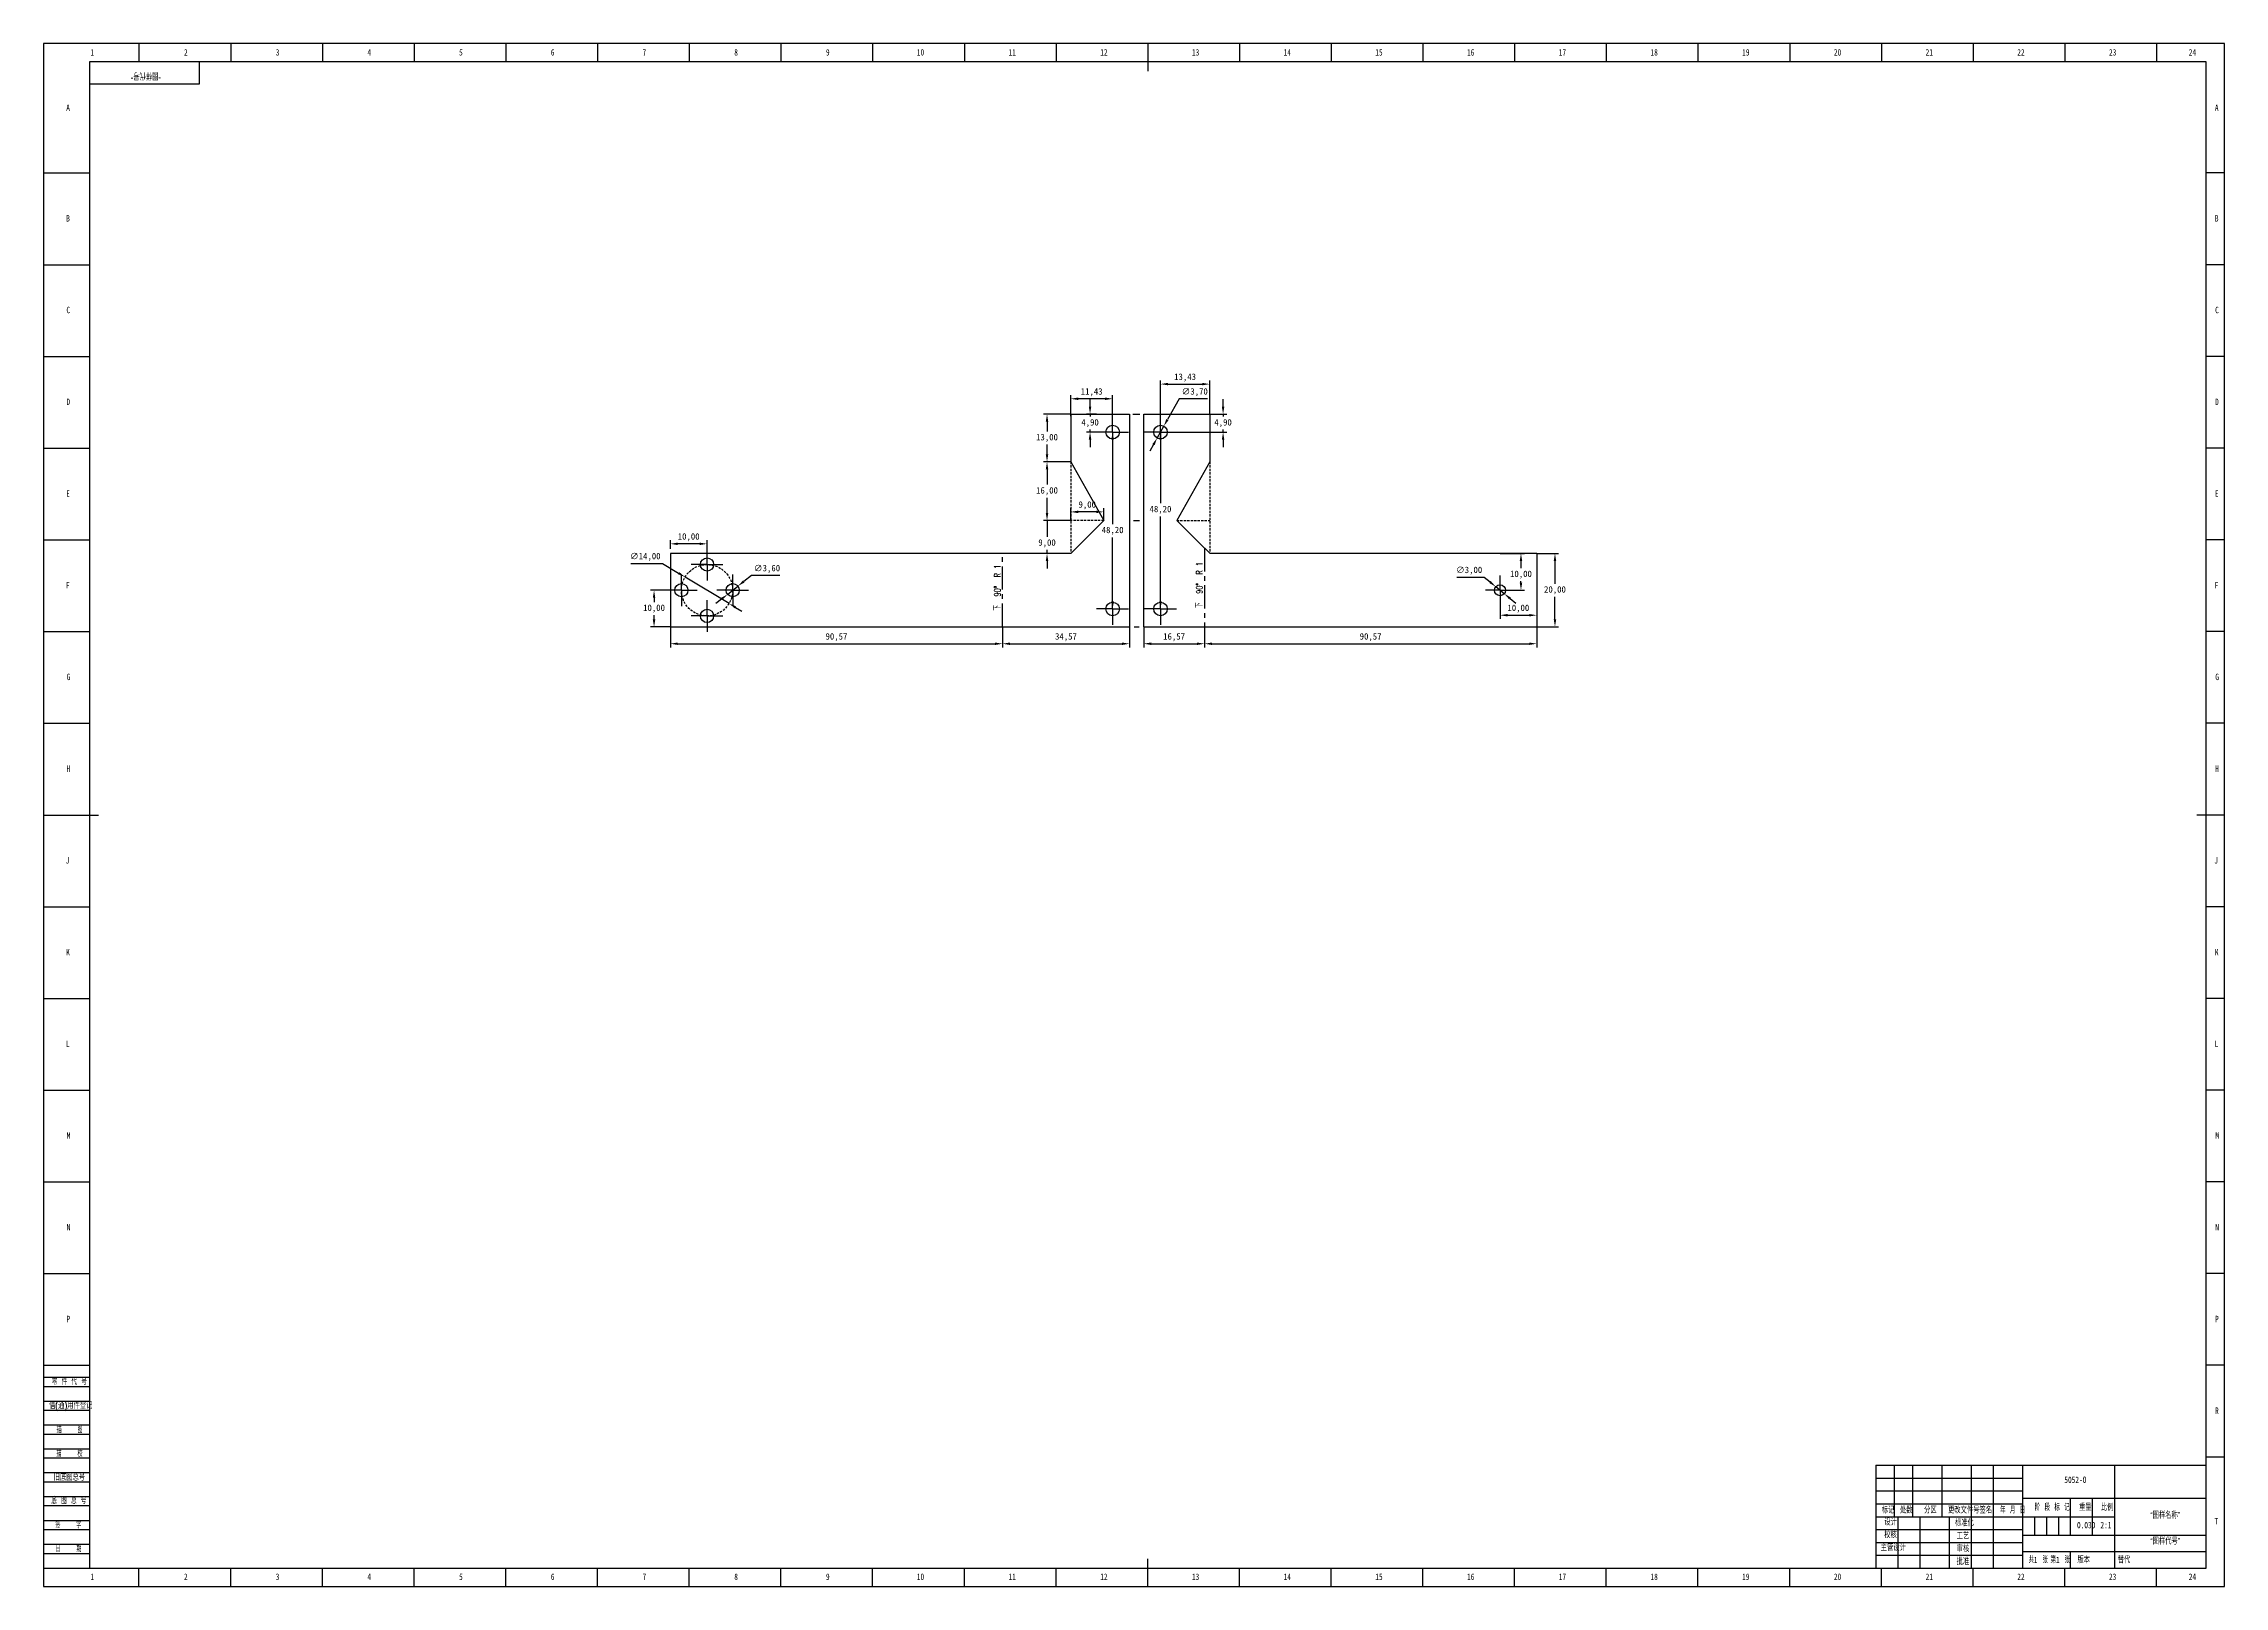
# Model space of a CAD drawing. Header units: millimetres. Extents: x 0 to 594, y 0 to 421.
import ezdxf

# ---------------------------------------------------------------- set-up
doc = ezdxf.new("R2010")
doc.units = ezdxf.units.MM
doc.header["$LTSCALE"] = 0.5
doc.header["$PDSIZE"] = -1
doc.linetypes.add('CENTERX2', pattern=[20.32, 12.7, -2.54, 2.54, -2.54])
doc.linetypes.add('HIDDEN', pattern=[1.905, 1.27, -0.635])
for name, color, linetype in [('10', 7, 'Continuous'), ('5', 7, 'Continuous'), ('9', 7, 'Continuous'), ('SLD-0', 7, 'Continuous')]:
    doc.layers.add(name, color=color, linetype=linetype)
doc.styles.add('SLDTEXTSTYLE0', font='TXT', dxfattribs={"width": 0.7, "bigfont": 'bigfont'})
doc.styles.add('SLDTEXTSTYLE1', font='TXT', dxfattribs={"width": 0.6, "bigfont": 'bigfont'})
doc.styles.add('SLDTEXTSTYLE2', font='TXT', dxfattribs={"width": 0.614286, "bigfont": 'bigfont'})
doc.styles.add('SLDTEXTSTYLE3', font='TXT', dxfattribs={"width": 0.62, "bigfont": 'bigfont'})
doc.styles.add('SLDTEXTSTYLE4', font='TXT', dxfattribs={"width": 0.566667, "bigfont": 'bigfont'})
doc.styles.add('SLDTEXTSTYLE5', font='TXT', dxfattribs={"width": 0.7})
doc.styles.add('SLDTEXTSTYLE6', font='TXT', dxfattribs={"width": 0.609091, "bigfont": 'bigfont'})
doc.dimstyles.new('ISO-25', dxfattribs={"dimtxt": 2.5, "dimasz": 2.5, "dimexe": 1.25, "dimexo": 0.625, "dimtad": 1, "dimtxsty": 'Standard', "dimcen": 2.5, "dimadec": 0, "dimazin": 0, "dimtfac": 1, "dimtmove": 0, "dimatfit": 3, "dimfxl": 1, "dimarcsym": 0})

msp = doc.modelspace()

# ---------------------------------------------------------------- texts
at = {"color": 7, "linetype": 'Continuous', "lineweight": 0, "char_height": 1.75, "attachment_point": 2, "rotation": 90, "style": 'SLDTEXTSTYLE6'}
for insert in [(259.147, 272.219), (314.183, 272.969)]:
    msp.add_mtext('下  90°  R 1', dxfattribs=dict(at, insert=insert))
at = {"layer": '10', "char_height": 1.75}
for s, insert, attachment_point, style in [('1', (13.272, 418.997), 2, 'SLDTEXTSTYLE5'), ('2', (38.772, 418.997), 2, 'SLDTEXTSTYLE5'), ('3', (63.772, 418.997), 2, 'SLDTEXTSTYLE5'), ('4', (88.772, 418.997), 2, 'SLDTEXTSTYLE5'), ('5', (113.772, 418.997), 2, 'SLDTEXTSTYLE5'), ('6', (138.773, 418.997), 2, 'SLDTEXTSTYLE5'), ('7', (163.773, 418.997), 2, 'SLDTEXTSTYLE5'), ('8', (188.773, 418.997), 2, 'SLDTEXTSTYLE5'), ('9', (213.773, 418.997), 2, 'SLDTEXTSTYLE5'), ('10', (239.044, 418.997), 2, 'SLDTEXTSTYLE5'), ('11', (264.044, 418.997), 2, 'SLDTEXTSTYLE5'), ('12', (289.044, 418.997), 2, 'SLDTEXTSTYLE5'), ('13', (314.044, 418.997), 2, 'SLDTEXTSTYLE5'), ('14', (339.044, 418.997), 2, 'SLDTEXTSTYLE5'), ('15', (364.044, 418.997), 2, 'SLDTEXTSTYLE5'), ('16', (389.046, 418.997), 2, 'SLDTEXTSTYLE5'), ('17', (414.046, 418.997), 2, 'SLDTEXTSTYLE5'), ('18', (439.046, 418.997), 2, 'SLDTEXTSTYLE5'), ('19', (464.046, 418.997), 2, 'SLDTEXTSTYLE5'), ('20', (489.044, 418.997), 2, 'SLDTEXTSTYLE5'), ('21', (514.044, 418.997), 2, 'SLDTEXTSTYLE5'), ('22', (539.044, 418.997), 2, 'SLDTEXTSTYLE5'), ('23', (564.044, 418.997), 2, 'SLDTEXTSTYLE5'), ('24', (585.794, 418.997), 2, 'SLDTEXTSTYLE5'), ('A', (6.66, 403.892), 2, 'SLDTEXTSTYLE5'), ('A', (592.41, 403.892), 2, 'SLDTEXTSTYLE5'), ('B', (6.66, 373.747), 2, 'SLDTEXTSTYLE5'), ('B', (592.41, 373.747), 2, 'SLDTEXTSTYLE5'), ('C', (6.714, 348.767), 2, 'SLDTEXTSTYLE5'), ('C', (592.464, 348.767), 2, 'SLDTEXTSTYLE5'), ('D', (6.715, 323.747), 2, 'SLDTEXTSTYLE5'), ('D', (592.465, 323.747), 2, 'SLDTEXTSTYLE5'), ('E', (6.659, 298.767), 2, 'SLDTEXTSTYLE5'), ('E', (592.409, 298.767), 2, 'SLDTEXTSTYLE5'), ('F', (6.612, 273.747), 2, 'SLDTEXTSTYLE5'), ('F', (592.362, 273.747), 2, 'SLDTEXTSTYLE5'), ('G', (6.77, 248.767), 2, 'SLDTEXTSTYLE5'), ('G', (592.52, 248.767), 2, 'SLDTEXTSTYLE5'), ('H', (6.715, 223.747), 2, 'SLDTEXTSTYLE5'), ('H', (592.465, 223.747), 2, 'SLDTEXTSTYLE5'), ('J', (6.508, 198.767), 2, 'SLDTEXTSTYLE5'), ('J', (592.258, 198.767), 2, 'SLDTEXTSTYLE5'), ('K', (6.66, 173.747), 2, 'SLDTEXTSTYLE5'), ('K', (592.41, 173.747), 2, 'SLDTEXTSTYLE5'), ('L', (6.59, 148.767), 2, 'SLDTEXTSTYLE5'), ('L', (592.34, 148.767), 2, 'SLDTEXTSTYLE5'), ('M', (6.799, 123.747), 2, 'SLDTEXTSTYLE5'), ('M', (592.549, 123.747), 2, 'SLDTEXTSTYLE5'), ('N', (6.774, 98.767), 2, 'SLDTEXTSTYLE5'), ('N', (592.524, 98.767), 2, 'SLDTEXTSTYLE5'), ('P', (6.722, 73.747), 2, 'SLDTEXTSTYLE5'), ('P', (592.472, 73.747), 2, 'SLDTEXTSTYLE5'), ('R', (592.465, 48.767), 2, 'SLDTEXTSTYLE5'), ('5052-O', (553.88, 29.929), 2, 'SLDTEXTSTYLE5'), ('“图样名称”', (578.366, 20.255), 2, 'SLDTEXTSTYLE0'), ('T', (592.328, 18.622), 2, 'SLDTEXTSTYLE5'), ('校核', (503.479, 14.928), 2, 'SLDTEXTSTYLE0'), ('0.030', (556.822, 17.579), 2, 'SLDTEXTSTYLE5'), ('“图样代号”', (578.367, 13.183), 2, 'SLDTEXTSTYLE0'), ('主管设计', (504.244, 11.415), 2, 'SLDTEXTSTYLE0'), ('1', (542.555, 8.094), 1, 'SLDTEXTSTYLE5'), ('1', (548.568, 8.094), 1, 'SLDTEXTSTYLE5'), ('1', (13.272, 3.497), 2, 'SLDTEXTSTYLE5'), ('2', (38.772, 3.497), 2, 'SLDTEXTSTYLE5'), ('3', (63.772, 3.497), 2, 'SLDTEXTSTYLE5'), ('4', (88.772, 3.497), 2, 'SLDTEXTSTYLE5'), ('5', (113.772, 3.497), 2, 'SLDTEXTSTYLE5'), ('6', (138.773, 3.497), 2, 'SLDTEXTSTYLE5'), ('7', (163.773, 3.497), 2, 'SLDTEXTSTYLE5'), ('8', (188.773, 3.497), 2, 'SLDTEXTSTYLE5'), ('9', (213.773, 3.497), 2, 'SLDTEXTSTYLE5'), ('10', (239.044, 3.497), 2, 'SLDTEXTSTYLE5'), ('11', (264.044, 3.497), 2, 'SLDTEXTSTYLE5'), ('12', (289.044, 3.497), 2, 'SLDTEXTSTYLE5'), ('13', (314.044, 3.497), 2, 'SLDTEXTSTYLE5'), ('14', (339.044, 3.497), 2, 'SLDTEXTSTYLE5'), ('15', (364.044, 3.497), 2, 'SLDTEXTSTYLE5'), ('16', (389.046, 3.497), 2, 'SLDTEXTSTYLE5'), ('17', (414.046, 3.497), 2, 'SLDTEXTSTYLE5'), ('18', (439.046, 3.497), 2, 'SLDTEXTSTYLE5'), ('19', (464.046, 3.497), 2, 'SLDTEXTSTYLE5'), ('20', (489.044, 3.497), 2, 'SLDTEXTSTYLE5'), ('21', (514.044, 3.497), 2, 'SLDTEXTSTYLE5'), ('22', (539.044, 3.497), 2, 'SLDTEXTSTYLE5'), ('23', (564.044, 3.497), 2, 'SLDTEXTSTYLE5'), ('24', (585.794, 3.497), 2, 'SLDTEXTSTYLE5')]:
    msp.add_mtext(s, dxfattribs=dict(at, insert=insert, attachment_point=attachment_point, style=style))
at = {"layer": '10', "color": 7, "insert": (556.154, 8.094), "char_height": 1.75, "attachment_point": 2, "style": 'SLDTEXTSTYLE0'}
msp.add_mtext('版本', dxfattribs=at)
at = {"layer": '9', "color": 7, "char_height": 1.75}
for s, insert, attachment_point, style in [('零 件 代 号', (2.241, 56.68), 1, 'SLDTEXTSTYLE2'), ('借(通)用件登记', (1.466, 50.138), 1, 'SLDTEXTSTYLE0'), ('描    图', (7.067, 43.588), 2, 'SLDTEXTSTYLE4'), ('描    校', (7.05, 37.068), 2, 'SLDTEXTSTYLE4'), ('旧底图总号', (2.73, 30.6), 1, 'SLDTEXTSTYLE0'), ('底 图 总 号', (2.106, 24.217), 1, 'SLDTEXTSTYLE2'), ('标记', (502.801, 21.653), 2, 'SLDTEXTSTYLE0'), ('设计', (503.505, 18.383), 2, 'SLDTEXTSTYLE0'), ('处数', (507.77, 21.653), 2, 'SLDTEXTSTYLE0'), ('分区', (514.349, 21.653), 2, 'SLDTEXTSTYLE0'), ('更改文件号', (523.463, 21.653), 2, 'SLDTEXTSTYLE0'), ('标准化', (523.62, 18.179), 2, 'SLDTEXTSTYLE0'), ('签名', (529.463, 21.653), 2, 'SLDTEXTSTYLE0'), ('年 月 日', (536.79, 21.653), 2, 'SLDTEXTSTYLE3'), ('阶 段 标 记', (547.549, 22.405), 2, 'SLDTEXTSTYLE2'), ('重量', (556.591, 22.405), 2, 'SLDTEXTSTYLE0'), ('比例', (562.538, 22.405), 2, 'SLDTEXTSTYLE0'), ('签    字', (6.743, 17.596), 2, 'SLDTEXTSTYLE4'), ('工艺', (523.231, 14.615), 2, 'SLDTEXTSTYLE0'), ('日    期', (6.782, 11.117), 2, 'SLDTEXTSTYLE4'), ('批准', (523.222, 7.608), 2, 'SLDTEXTSTYLE0'), ('审核', (523.231, 11.125), 2, 'SLDTEXTSTYLE0'), ('共  张', (543.736, 8.094), 2, 'SLDTEXTSTYLE1'), ('第  张', (549.728, 8.094), 2, 'SLDTEXTSTYLE1')]:
    msp.add_mtext(s, dxfattribs=dict(at, insert=insert, attachment_point=attachment_point, style=style))
at = {"layer": 'SLD-0', "insert": (27.879, 410.869), "char_height": 1.75, "attachment_point": 2, "rotation": 180, "style": 'SLDTEXTSTYLE0'}
msp.add_mtext('“图样代号”', dxfattribs=at)
at = {"layer": 'SLD-0', "char_height": 1.75}
for s, insert, attachment_point, style in [('2:1', (562.219, 17.579), 2, 'SLDTEXTSTYLE5'), ('替代', (565.426, 8.094), 1, 'SLDTEXTSTYLE0')]:
    msp.add_mtext(s, dxfattribs=dict(at, insert=insert, attachment_point=attachment_point, style=style))

# ---------------------------------------------------------------- blocks, each defined once
blk = doc.blocks.new('SW_CENTERMARKSYMBOL_0')
at = {"layer": '10', "color": 0}
for p, q in [((-2.5, 0), (-4.35, 0)), ((0, 0), (-2.5, 0)), ((0, 2.5), (0, 4.35)), ((0, 0), (0, 2.5)), ((0, 0), (0, -2.5)), ((0, 0), (2.5, 0)), ((2.5, 0), (4.35, 0)), ((0, -2.5), (0, -4.35))]:
    blk.add_line(p, q, dxfattribs=at)
blk = doc.blocks.new('SW_CENTERMARKSYMBOL_1')
at = {"layer": '10', "color": 0}
for p, q in [((-2.5, 0), (-4.35, 0)), ((0, 0), (-2.5, 0)), ((0, 2.5), (0, 4.35)), ((0, 0), (0, 2.5)), ((0, 0), (0, -2.5)), ((0, 0), (2.5, 0)), ((2.5, 0), (4.35, 0)), ((0, -2.5), (0, -4.35))]:
    blk.add_line(p, q, dxfattribs=at)
blk = doc.blocks.new('SW_CENTERMARKSYMBOL_2')
at = {"layer": '10', "color": 0}
for p, q in [((-2.5, 0), (-4.35, 0)), ((0, 0), (-2.5, 0)), ((0, 2.5), (0, 4.35)), ((0, 0), (0, 2.5)), ((0, 0), (0, -2.5)), ((0, 0), (2.5, 0)), ((2.5, 0), (4.35, 0)), ((0, -2.5), (0, -4.35))]:
    blk.add_line(p, q, dxfattribs=at)
blk = doc.blocks.new('SW_CENTERMARKSYMBOL_3')
at = {"layer": '10', "color": 0}
for p, q in [((-2.5, 0), (-4.35, 0)), ((0, 0), (-2.5, 0)), ((0, 2.5), (0, 4.35)), ((0, 0), (0, 2.5)), ((0, 0), (0, -2.5)), ((0, 0), (2.5, 0)), ((2.5, 0), (4.35, 0)), ((0, -2.5), (0, -4.35))]:
    blk.add_line(p, q, dxfattribs=at)
blk = doc.blocks.new('SW_CENTERMARKSYMBOL_4')
at = {"layer": '10', "color": 0}
for p, q in [((-2.5, 0), (-4, 0)), ((0, 0), (-2.5, 0)), ((0, 2.5), (0, 4)), ((0, 0), (0, 2.5)), ((0, 0), (0, -2.5)), ((0, 0), (2.5, 0)), ((2.5, 0), (4, 0)), ((0, -2.5), (0, -4))]:
    blk.add_line(p, q, dxfattribs=at)
blk = doc.blocks.new('SW_CENTERMARKSYMBOL_5')
at = {"layer": '10', "color": 0}
for p, q in [((-2.5, 0), (-4.3, 0)), ((0, 0), (-2.5, 0)), ((0, 2.5), (0, 4.3)), ((0, 0), (0, 2.5)), ((0, 0), (0, -2.5)), ((0, 0), (2.5, 0)), ((2.5, 0), (4.3, 0)), ((0, -2.5), (0, -4.3))]:
    blk.add_line(p, q, dxfattribs=at)
blk = doc.blocks.new('SW_CENTERMARKSYMBOL_6')
at = {"layer": '10', "color": 0}
for p, q in [((-2.5, 0), (-4.3, 0)), ((0, 0), (-2.5, 0)), ((0, 2.5), (0, 4.3)), ((0, 0), (0, 2.5)), ((0, 0), (0, -2.5)), ((0, 0), (2.5, 0)), ((2.5, 0), (4.3, 0)), ((0, -2.5), (0, -4.3))]:
    blk.add_line(p, q, dxfattribs=at)
blk = doc.blocks.new('SW_CENTERMARKSYMBOL_7')
at = {"layer": '10', "color": 0}
for p, q in [((-2.5, 0), (-4.3, 0)), ((0, 0), (-2.5, 0)), ((0, 2.5), (0, 4.3)), ((0, 0), (0, 2.5)), ((0, 0), (0, -2.5)), ((0, 0), (2.5, 0)), ((2.5, 0), (4.3, 0)), ((0, -2.5), (0, -4.3))]:
    blk.add_line(p, q, dxfattribs=at)
blk = doc.blocks.new('SW_CENTERMARKSYMBOL_8')
at = {"layer": '10', "color": 0}
for p, q in [((-2.5, 0), (-4.3, 0)), ((0, 0), (-2.5, 0)), ((0, 2.5), (0, 4.3)), ((0, 0), (0, 2.5)), ((0, 0), (0, -2.5)), ((0, 0), (2.5, 0)), ((2.5, 0), (4.3, 0)), ((0, -2.5), (0, -4.3))]:
    blk.add_line(p, q, dxfattribs=at)
blk = doc.blocks.new('SW_CENTERMARKSYMBOL_9')
at = {"layer": '10', "color": 0}
for p, q in [((-2.5, 0), (-4.35, 0)), ((0, 0), (-2.5, 0)), ((0, 2.5), (0, 4.35)), ((0, 0), (0, 2.5)), ((0, 0), (0, -2.5)), ((0, 0), (2.5, 0)), ((2.5, 0), (4.35, 0)), ((0, -2.5), (0, -4.35))]:
    blk.add_line(p, q, dxfattribs=at)
blk = doc.blocks.new('SW_CENTERMARKSYMBOL_10')
at = {"layer": '10', "color": 0}
for p, q in [((-2.5, 0), (-4.35, 0)), ((0, 0), (-2.5, 0)), ((0, 2.5), (0, 4.35)), ((0, 0), (0, 2.5)), ((0, 0), (0, -2.5)), ((0, 0), (2.5, 0)), ((2.5, 0), (4.35, 0)), ((0, -2.5), (0, -4.35))]:
    blk.add_line(p, q, dxfattribs=at)
blk = doc.blocks.new('SW_CENTERMARKSYMBOL_11')
at = {"layer": '10', "color": 0}
for p, q in [((-2.5, 0), (-4.35, 0)), ((0, 0), (-2.5, 0)), ((0, 2.5), (0, 4.35)), ((0, 0), (0, 2.5)), ((0, 0), (0, -2.5)), ((0, 0), (2.5, 0)), ((2.5, 0), (4.35, 0)), ((0, -2.5), (0, -4.35))]:
    blk.add_line(p, q, dxfattribs=at)
blk = doc.blocks.new('SW_CENTERMARKSYMBOL_12')
at = {"layer": '10', "color": 0}
for p, q in [((-2.5, 0), (-4.35, 0)), ((0, 0), (-2.5, 0)), ((0, 2.5), (0, 4.35)), ((0, 0), (0, 2.5)), ((0, 0), (0, -2.5)), ((0, 0), (2.5, 0)), ((2.5, 0), (4.35, 0)), ((0, -2.5), (0, -4.35))]:
    blk.add_line(p, q, dxfattribs=at)
blk = doc.blocks.new('SW_CENTERMARKSYMBOL_13')
at = {"layer": '10', "color": 0}
for p, q in [((-2.5, 0), (-4, 0)), ((0, 0), (-2.5, 0)), ((0, 2.5), (0, 4)), ((0, 0), (0, 2.5)), ((0, 0), (0, -2.5)), ((0, 0), (2.5, 0)), ((2.5, 0), (4, 0)), ((0, -2.5), (0, -4))]:
    blk.add_line(p, q, dxfattribs=at)
blk = doc.blocks.new('SW_CENTERMARKSYMBOL_14')
at = {"layer": '10', "color": 0}
for p, q in [((-2.5, 0), (-4.3, 0)), ((0, 0), (-2.5, 0)), ((0, 2.5), (0, 4.3)), ((0, 0), (0, 2.5)), ((0, 0), (0, -2.5)), ((0, 0), (2.5, 0)), ((2.5, 0), (4.3, 0)), ((0, -2.5), (0, -4.3))]:
    blk.add_line(p, q, dxfattribs=at)
blk = doc.blocks.new('SW_CENTERMARKSYMBOL_15')
at = {"layer": '10', "color": 0}
for p, q in [((-2.5, 0), (-4.3, 0)), ((0, 0), (-2.5, 0)), ((0, 2.5), (0, 4.3)), ((0, 0), (0, 2.5)), ((0, 0), (0, -2.5)), ((0, 0), (2.5, 0)), ((2.5, 0), (4.3, 0)), ((0, -2.5), (0, -4.3))]:
    blk.add_line(p, q, dxfattribs=at)
blk = doc.blocks.new('SW_CENTERMARKSYMBOL_16')
at = {"layer": '10', "color": 0}
for p, q in [((-2.5, 0), (-4.3, 0)), ((0, 0), (-2.5, 0)), ((0, 2.5), (0, 4.3)), ((0, 0), (0, 2.5)), ((0, 0), (0, -2.5)), ((0, 0), (2.5, 0)), ((2.5, 0), (4.3, 0)), ((0, -2.5), (0, -4.3))]:
    blk.add_line(p, q, dxfattribs=at)
blk = doc.blocks.new('SW_CENTERMARKSYMBOL_17')
at = {"layer": '10', "color": 0}
for p, q in [((-2.5, 0), (-4.3, 0)), ((0, 0), (-2.5, 0)), ((0, 2.5), (0, 4.3)), ((0, 0), (0, 2.5)), ((0, 0), (0, -2.5)), ((0, 0), (2.5, 0)), ((2.5, 0), (4.3, 0)), ((0, -2.5), (0, -4.3))]:
    blk.add_line(p, q, dxfattribs=at)
blk = doc.blocks.new('*D19')
at = {"color": 0, "lineweight": -2, "transparency": 16777216}
for p, q in [((170.85, 261.51), (170.85, 255.93)), ((172.89, 256.93), (259.38, 256.93)), ((261.42, 261.51), (261.42, 255.93))]:
    blk.add_line(p, q, dxfattribs=at)
at = {"color": 0, "transparency": 16777216}
for points in [[(172.89, 257.27), (172.89, 256.59), (170.85, 256.93)], [(259.38, 257.27), (259.38, 256.59), (261.42, 256.93)]]:
    blk.add_solid(points, dxfattribs=at)
at = {"layer": 'Defpoints', "color": 0, "transparency": 16777216}
for p in [(170.85, 261.51), (261.42, 261.51), (261.42, 256.93)]:
    blk.add_point(p, dxfattribs=at)
at = {"color": 0, "transparency": 16777216, "insert": (216.14, 258.71), "char_height": 1.75, "attachment_point": 5}
blk.add_mtext('90,57', dxfattribs=at)
blk = doc.blocks.new('*D21')
at = {"color": 0, "lineweight": -2, "transparency": 16777216}
for p, q in [((316.46, 261.51), (316.46, 255.93)), ((318.5, 256.93), (404.99, 256.93)), ((407.03, 261.51), (407.03, 255.93))]:
    blk.add_line(p, q, dxfattribs=at)
at = {"color": 0, "transparency": 16777216}
for points in [[(318.5, 257.27), (318.5, 256.59), (316.46, 256.93)], [(404.99, 257.27), (404.99, 256.59), (407.03, 256.93)]]:
    blk.add_solid(points, dxfattribs=at)
at = {"layer": 'Defpoints', "color": 0, "transparency": 16777216}
for p in [(316.46, 261.51), (407.03, 261.51), (407.03, 256.93)]:
    blk.add_point(p, dxfattribs=at)
at = {"color": 0, "transparency": 16777216, "insert": (361.75, 258.71), "char_height": 1.75, "attachment_point": 5}
blk.add_mtext('90,57', dxfattribs=at)
blk = doc.blocks.new('*D22')
at = {"color": 0, "lineweight": -2, "transparency": 16777216}
for p, q in [((407.03, 281.51), (413.01, 281.51)), ((412.01, 279.47), (412.01, 273.29)), ((412.01, 263.55), (412.01, 269.73)), ((407.03, 261.51), (413.01, 261.51))]:
    blk.add_line(p, q, dxfattribs=at)
at = {"color": 0, "transparency": 16777216}
for points in [[(411.67, 279.47), (412.35, 279.47), (412.01, 281.51)], [(411.67, 263.55), (412.35, 263.55), (412.01, 261.51)]]:
    blk.add_solid(points, dxfattribs=at)
at = {"layer": 'Defpoints', "color": 0, "transparency": 16777216}
for p in [(407.03, 281.51), (407.03, 261.51), (412.01, 261.51)]:
    blk.add_point(p, dxfattribs=at)
at = {"color": 0, "transparency": 16777216, "insert": (412.01, 271.51), "char_height": 1.75, "attachment_point": 5}
blk.add_mtext('20,00', dxfattribs=at)
blk = doc.blocks.new('*D23')
at = {"color": 0, "lineweight": -2, "transparency": 16777216}
for p, q in [((160.08, 278.81), (168.71, 278.81)), ((168.71, 278.81), (173.11, 276.17)), ((186.85, 267.9), (174.85, 275.12)), ((188.6, 266.85), (190.35, 265.8))]:
    blk.add_line(p, q, dxfattribs=at)
at = {"color": 0, "transparency": 16777216}
for points in [[(173.28, 276.46), (172.93, 275.88), (174.85, 275.12)], [(188.78, 267.14), (188.43, 266.56), (186.85, 267.9)]]:
    blk.add_solid(points, dxfattribs=at)
at = {"layer": 'Defpoints', "color": 0, "transparency": 16777216}
for p in [(174.85, 275.12), (186.85, 267.9)]:
    blk.add_point(p, dxfattribs=at)
at = {"color": 0, "transparency": 16777216, "insert": (164.02, 280.59), "char_height": 1.75, "attachment_point": 5}
blk.add_mtext('∅14,00', dxfattribs=at)
blk = doc.blocks.new('*D24')
at = {"color": 0, "lineweight": -2, "transparency": 16777216}
for p, q in [((170.85, 282.81), (170.85, 285.16)), ((178.81, 284.16), (172.89, 284.16)), ((180.85, 282.81), (180.85, 285.16))]:
    blk.add_line(p, q, dxfattribs=at)
at = {"color": 0, "transparency": 16777216}
for points in [[(172.89, 284.5), (172.89, 283.82), (170.85, 284.16)], [(178.81, 284.5), (178.81, 283.82), (180.85, 284.16)]]:
    blk.add_solid(points, dxfattribs=at)
at = {"layer": 'Defpoints', "color": 0, "transparency": 16777216}
for p in [(170.85, 284.16), (170.85, 282.81), (180.85, 282.81)]:
    blk.add_point(p, dxfattribs=at)
at = {"color": 0, "transparency": 16777216, "insert": (175.85, 285.94), "char_height": 1.75, "attachment_point": 5}
blk.add_mtext('10,00', dxfattribs=at)
blk = doc.blocks.new('*D25')
at = {"color": 0, "lineweight": -2, "transparency": 16777216}
for p, q in [((170.85, 271.51), (165.41, 271.51)), ((166.41, 269.47), (166.41, 268.29)), ((166.41, 263.55), (166.41, 264.73)), ((170.85, 261.51), (165.41, 261.51))]:
    blk.add_line(p, q, dxfattribs=at)
at = {"color": 0, "transparency": 16777216}
for points in [[(166.07, 269.47), (166.75, 269.47), (166.41, 271.51)], [(166.07, 263.55), (166.75, 263.55), (166.41, 261.51)]]:
    blk.add_solid(points, dxfattribs=at)
at = {"layer": 'Defpoints', "color": 0, "transparency": 16777216}
for p in [(166.41, 271.51), (170.85, 271.51), (170.85, 261.51)]:
    blk.add_point(p, dxfattribs=at)
at = {"color": 0, "transparency": 16777216, "insert": (166.41, 266.51), "char_height": 1.75, "attachment_point": 5}
blk.add_mtext('10,00', dxfattribs=at)
blk = doc.blocks.new('*D26')
at = {"color": 0, "lineweight": -2, "transparency": 16777216}
for p, q in [((280, 306.51), (272.54, 306.51)), ((273.54, 304.47), (273.54, 300.29)), ((273.54, 292.55), (273.54, 296.73)), ((280, 290.51), (272.54, 290.51))]:
    blk.add_line(p, q, dxfattribs=at)
at = {"color": 0, "transparency": 16777216}
for points in [[(273.2, 304.47), (273.88, 304.47), (273.54, 306.51)], [(273.2, 292.55), (273.88, 292.55), (273.54, 290.51)]]:
    blk.add_solid(points, dxfattribs=at)
at = {"layer": 'Defpoints', "color": 0, "transparency": 16777216}
for p in [(280, 306.51), (273.54, 290.51), (280, 290.51)]:
    blk.add_point(p, dxfattribs=at)
at = {"color": 0, "transparency": 16777216, "insert": (273.54, 298.51), "char_height": 1.75, "attachment_point": 5}
blk.add_mtext('16,00', dxfattribs=at)
blk = doc.blocks.new('*D27')
at = {"color": 0, "lineweight": -2, "transparency": 16777216}
for p, q in [((273.54, 292.55), (273.54, 294.59)), ((280, 290.51), (272.54, 290.51)), ((273.54, 290.51), (273.54, 286.08)), ((280, 281.51), (272.54, 281.51)), ((273.54, 281.51), (273.54, 282.51)), ((273.54, 279.47), (273.54, 277.43))]:
    blk.add_line(p, q, dxfattribs=at)
at = {"color": 0, "transparency": 16777216}
for points in [[(273.2, 292.55), (273.88, 292.55), (273.54, 290.51)], [(273.2, 279.47), (273.88, 279.47), (273.54, 281.51)]]:
    blk.add_solid(points, dxfattribs=at)
at = {"layer": 'Defpoints', "color": 0, "transparency": 16777216}
for p in [(280, 290.51), (273.54, 281.51), (280, 281.51)]:
    blk.add_point(p, dxfattribs=at)
at = {"color": 0, "transparency": 16777216, "insert": (273.54, 284.29), "char_height": 1.75, "attachment_point": 5}
blk.add_mtext('9,00', dxfattribs=at)
blk = doc.blocks.new('*D28')
at = {"color": 0, "lineweight": -2, "transparency": 16777216}
for p, q in [((280, 290.51), (280, 293.87)), ((286.96, 292.87), (282.04, 292.87)), ((289, 290.51), (289, 293.87))]:
    blk.add_line(p, q, dxfattribs=at)
at = {"color": 0, "transparency": 16777216}
for points in [[(282.04, 293.21), (282.04, 292.53), (280, 292.87)], [(286.96, 293.21), (286.96, 292.53), (289, 292.87)]]:
    blk.add_solid(points, dxfattribs=at)
at = {"layer": 'Defpoints', "color": 0, "transparency": 16777216}
for p in [(280, 292.87), (280, 290.51), (289, 290.51)]:
    blk.add_point(p, dxfattribs=at)
at = {"color": 0, "transparency": 16777216, "insert": (284.5, 294.65), "char_height": 1.75, "attachment_point": 5}
blk.add_mtext('9,00', dxfattribs=at)
blk = doc.blocks.new('*D29')
at = {"color": 0, "lineweight": -2, "transparency": 16777216}
for p, q in [((280, 319.51), (272.54, 319.51)), ((273.54, 317.47), (273.54, 314.79)), ((273.54, 308.55), (273.54, 311.23)), ((280, 306.51), (272.54, 306.51))]:
    blk.add_line(p, q, dxfattribs=at)
at = {"color": 0, "transparency": 16777216}
for points in [[(273.2, 317.47), (273.88, 317.47), (273.54, 319.51)], [(273.2, 308.55), (273.88, 308.55), (273.54, 306.51)]]:
    blk.add_solid(points, dxfattribs=at)
at = {"layer": 'Defpoints', "color": 0, "transparency": 16777216}
for p in [(280, 319.51), (273.54, 306.51), (280, 306.51)]:
    blk.add_point(p, dxfattribs=at)
at = {"color": 0, "transparency": 16777216, "insert": (273.54, 313.01), "char_height": 1.75, "attachment_point": 5}
blk.add_mtext('13,00', dxfattribs=at)
blk = doc.blocks.new('*D31')
at = {"color": 0, "lineweight": -2, "transparency": 16777216}
for p, q in [((192.94, 275.54), (190.86, 273.9)), ((200.7, 275.54), (192.94, 275.54)), ((184.84, 269.12), (183.25, 267.86)), ((186.44, 270.39), (189.26, 272.63))]:
    blk.add_line(p, q, dxfattribs=at)
at = {"color": 0, "transparency": 16777216}
for points in [[(190.65, 274.16), (191.07, 273.63), (189.26, 272.63)], [(184.63, 269.39), (185.06, 268.86), (186.44, 270.39)]]:
    blk.add_solid(points, dxfattribs=at)
at = {"layer": 'Defpoints', "color": 0, "transparency": 16777216}
for p in [(186.44, 270.39), (189.26, 272.63)]:
    blk.add_point(p, dxfattribs=at)
at = {"color": 0, "transparency": 16777216, "insert": (197.2, 277.32), "char_height": 1.75, "attachment_point": 5}
blk.add_mtext('∅3,60', dxfattribs=at)
blk = doc.blocks.new('*D32')
at = {"color": 0, "lineweight": -2, "transparency": 16777216}
for p, q in [((385.25, 275.05), (392.72, 275.05)), ((392.72, 275.05), (394.3, 273.76)), ((398.19, 270.56), (395.87, 272.46)), ((399.77, 269.26), (401.34, 267.96))]:
    blk.add_line(p, q, dxfattribs=at)
at = {"color": 0, "transparency": 16777216}
for points in [[(394.51, 274.02), (394.08, 273.5), (395.87, 272.46)], [(399.98, 269.52), (399.55, 269), (398.19, 270.56)]]:
    blk.add_solid(points, dxfattribs=at)
at = {"layer": 'Defpoints', "color": 0, "transparency": 16777216}
for p in [(395.87, 272.46), (398.19, 270.56)]:
    blk.add_point(p, dxfattribs=at)
at = {"color": 0, "transparency": 16777216, "insert": (388.61, 276.84), "char_height": 1.75, "attachment_point": 5}
blk.add_mtext('∅3,00', dxfattribs=at)
blk = doc.blocks.new('*D33')
at = {"color": 0, "lineweight": -2, "transparency": 16777216}
for p, q in [((397.03, 281.51), (403.74, 281.51)), ((402.74, 279.47), (402.74, 277.53)), ((402.74, 273.55), (402.74, 273.96)), ((397.03, 271.51), (403.74, 271.51))]:
    blk.add_line(p, q, dxfattribs=at)
at = {"color": 0, "transparency": 16777216}
for points in [[(402.4, 279.47), (403.08, 279.47), (402.74, 281.51)], [(402.4, 273.55), (403.08, 273.55), (402.74, 271.51)]]:
    blk.add_solid(points, dxfattribs=at)
at = {"layer": 'Defpoints', "color": 0, "transparency": 16777216}
for p in [(397.03, 281.51), (402.74, 281.51), (397.03, 271.51)]:
    blk.add_point(p, dxfattribs=at)
at = {"color": 0, "transparency": 16777216, "insert": (402.74, 275.75), "char_height": 1.75, "attachment_point": 5}
blk.add_mtext('10,00', dxfattribs=at)
blk = doc.blocks.new('*D34')
at = {"color": 0, "lineweight": -2, "transparency": 16777216}
for p, q in [((397.03, 271.51), (397.03, 263.7)), ((407.03, 271.51), (407.03, 263.7)), ((399.07, 264.7), (404.99, 264.7))]:
    blk.add_line(p, q, dxfattribs=at)
at = {"color": 0, "transparency": 16777216}
for points in [[(399.07, 265.04), (399.07, 264.36), (397.03, 264.7)], [(404.99, 265.04), (404.99, 264.36), (407.03, 264.7)]]:
    blk.add_solid(points, dxfattribs=at)
at = {"layer": 'Defpoints', "color": 0, "transparency": 16777216}
for p in [(397.03, 271.51), (407.03, 271.51), (407.03, 264.7)]:
    blk.add_point(p, dxfattribs=at)
at = {"color": 0, "transparency": 16777216, "insert": (402.03, 266.49), "char_height": 1.75, "attachment_point": 5}
blk.add_mtext('10,00', dxfattribs=at)
blk = doc.blocks.new('*D35')
at = {"color": 0, "lineweight": -2, "transparency": 16777216}
for p, q in [((309.54, 323.7), (306.36, 318.01)), ((317.3, 323.7), (309.54, 323.7)), ((303.56, 312.99), (305.37, 316.23)), ((302.57, 311.21), (301.57, 309.43))]:
    blk.add_line(p, q, dxfattribs=at)
at = {"color": 0, "transparency": 16777216}
for points in [[(306.06, 318.17), (306.66, 317.84), (305.37, 316.23)], [(302.27, 311.38), (302.87, 311.05), (303.56, 312.99)]]:
    blk.add_solid(points, dxfattribs=at)
at = {"layer": 'Defpoints', "color": 0, "transparency": 16777216}
for p in [(305.37, 316.23), (303.56, 312.99)]:
    blk.add_point(p, dxfattribs=at)
at = {"color": 0, "transparency": 16777216, "insert": (313.8, 325.48), "char_height": 1.75, "attachment_point": 5}
blk.add_mtext('∅3,70', dxfattribs=at)
blk = doc.blocks.new('*D37')
at = {"color": 0, "lineweight": -2, "transparency": 16777216}
for p, q in [((291.42, 314.61), (292.42, 314.61)), ((291.42, 312.57), (291.42, 289.5)), ((291.42, 268.45), (291.42, 285.93)), ((291.42, 266.41), (292.42, 266.41))]:
    blk.add_line(p, q, dxfattribs=at)
at = {"color": 0, "transparency": 16777216}
for points in [[(291.08, 312.57), (291.76, 312.57), (291.42, 314.61)], [(291.08, 268.45), (291.76, 268.45), (291.42, 266.41)]]:
    blk.add_solid(points, dxfattribs=at)
at = {"layer": 'Defpoints', "color": 0, "transparency": 16777216}
for p in [(291.42, 314.61), (291.42, 314.61), (291.42, 266.41)]:
    blk.add_point(p, dxfattribs=at)
at = {"color": 0, "transparency": 16777216, "insert": (291.42, 287.72), "char_height": 1.75, "attachment_point": 5}
blk.add_mtext('48,20', dxfattribs=at)
blk = doc.blocks.new('*D38')
at = {"color": 0, "lineweight": -2, "transparency": 16777216}
for p, q in [((280, 318.96), (280, 324.7)), ((289.38, 323.7), (282.04, 323.7)), ((291.42, 318.96), (291.42, 324.7))]:
    blk.add_line(p, q, dxfattribs=at)
at = {"color": 0, "transparency": 16777216}
for points in [[(282.04, 324.04), (282.04, 323.36), (280, 323.7)], [(289.38, 324.04), (289.38, 323.36), (291.42, 323.7)]]:
    blk.add_solid(points, dxfattribs=at)
at = {"layer": 'Defpoints', "color": 0, "transparency": 16777216}
for p in [(280, 323.7), (280, 318.96), (291.42, 318.96)]:
    blk.add_point(p, dxfattribs=at)
at = {"color": 0, "transparency": 16777216, "insert": (285.71, 325.48), "char_height": 1.75, "attachment_point": 5}
blk.add_mtext('11,43', dxfattribs=at)
blk = doc.blocks.new('*D39')
at = {"color": 0, "lineweight": -2, "transparency": 16777216}
for p, q in [((285.27, 321.55), (285.27, 323.59)), ((287.07, 319.51), (284.27, 319.51)), ((285.27, 319.51), (285.27, 318.84)), ((285.27, 314.61), (285.27, 315.28)), ((287.07, 314.61), (284.27, 314.61)), ((285.27, 312.57), (285.27, 310.53))]:
    blk.add_line(p, q, dxfattribs=at)
at = {"color": 0, "transparency": 16777216}
for points in [[(284.93, 321.55), (285.61, 321.55), (285.27, 319.51)], [(284.93, 312.57), (285.61, 312.57), (285.27, 314.61)]]:
    blk.add_solid(points, dxfattribs=at)
at = {"layer": 'Defpoints', "color": 0, "transparency": 16777216}
for p in [(285.27, 319.51), (287.07, 319.51), (287.07, 314.61)]:
    blk.add_point(p, dxfattribs=at)
at = {"color": 0, "transparency": 16777216, "insert": (285.27, 317.06), "char_height": 1.75, "attachment_point": 5}
blk.add_mtext('4,90', dxfattribs=at)
blk = doc.blocks.new('*D41')
at = {"color": 0, "lineweight": -2, "transparency": 16777216}
for p, q in [((304.47, 318.96), (304.47, 328.7)), ((306.51, 327.7), (315.85, 327.7)), ((317.89, 319.51), (317.89, 328.7))]:
    blk.add_line(p, q, dxfattribs=at)
at = {"color": 0, "transparency": 16777216}
for points in [[(306.51, 328.04), (306.51, 327.36), (304.47, 327.7)], [(315.85, 328.04), (315.85, 327.36), (317.89, 327.7)]]:
    blk.add_solid(points, dxfattribs=at)
at = {"layer": 'Defpoints', "color": 0, "transparency": 16777216}
for p in [(317.89, 327.7), (304.47, 318.96), (317.89, 319.51)]:
    blk.add_point(p, dxfattribs=at)
at = {"color": 0, "transparency": 16777216, "insert": (311.18, 329.48), "char_height": 1.75, "attachment_point": 5}
blk.add_mtext('13,43', dxfattribs=at)
blk = doc.blocks.new('*D42')
at = {"color": 0, "lineweight": -2, "transparency": 16777216}
for p, q in [((321.53, 321.55), (321.53, 323.59)), ((317.89, 319.51), (322.53, 319.51)), ((321.53, 319.51), (321.53, 318.84)), ((321.53, 314.61), (321.53, 315.28)), ((308.82, 314.61), (322.53, 314.61)), ((321.53, 312.57), (321.53, 310.53))]:
    blk.add_line(p, q, dxfattribs=at)
at = {"color": 0, "transparency": 16777216}
for points in [[(321.19, 321.55), (321.87, 321.55), (321.53, 319.51)], [(321.19, 312.57), (321.87, 312.57), (321.53, 314.61)]]:
    blk.add_solid(points, dxfattribs=at)
at = {"layer": 'Defpoints', "color": 0, "transparency": 16777216}
for p in [(317.89, 319.51), (321.53, 319.51), (308.82, 314.61)]:
    blk.add_point(p, dxfattribs=at)
at = {"color": 0, "transparency": 16777216, "insert": (321.53, 317.06), "char_height": 1.75, "attachment_point": 5}
blk.add_mtext('4,90', dxfattribs=at)
blk = doc.blocks.new('*D43')
at = {"color": 0, "lineweight": -2, "transparency": 16777216}
for p, q in [((304.47, 314.61), (305.47, 314.61)), ((304.47, 312.57), (304.47, 295.22)), ((304.47, 268.45), (304.47, 291.65)), ((304.47, 266.41), (305.47, 266.41))]:
    blk.add_line(p, q, dxfattribs=at)
at = {"color": 0, "transparency": 16777216}
for points in [[(304.13, 312.57), (304.81, 312.57), (304.47, 314.61)], [(304.13, 268.45), (304.81, 268.45), (304.47, 266.41)]]:
    blk.add_solid(points, dxfattribs=at)
at = {"layer": 'Defpoints', "color": 0, "transparency": 16777216}
for p in [(304.47, 314.61), (304.47, 314.61), (304.47, 266.41)]:
    blk.add_point(p, dxfattribs=at)
at = {"color": 0, "transparency": 16777216, "insert": (304.47, 293.43), "char_height": 1.75, "attachment_point": 5}
blk.add_mtext('48,20', dxfattribs=at)
blk = doc.blocks.new('*D44')
at = {"color": 0, "lineweight": -2, "transparency": 16777216}
for p, q in [((261.42, 261.51), (261.42, 255.93)), ((263.46, 256.93), (293.96, 256.93)), ((296, 261.51), (296, 255.93))]:
    blk.add_line(p, q, dxfattribs=at)
at = {"color": 0, "transparency": 16777216}
for points in [[(263.46, 257.27), (263.46, 256.59), (261.42, 256.93)], [(293.96, 257.27), (293.96, 256.59), (296, 256.93)]]:
    blk.add_solid(points, dxfattribs=at)
at = {"layer": 'Defpoints', "color": 0, "transparency": 16777216}
for p in [(261.42, 261.51), (296, 261.51), (296, 256.93)]:
    blk.add_point(p, dxfattribs=at)
at = {"color": 0, "transparency": 16777216, "insert": (278.71, 258.71), "char_height": 1.75, "attachment_point": 5}
blk.add_mtext('34,57', dxfattribs=at)
blk = doc.blocks.new('*D45')
at = {"color": 0, "lineweight": -2, "transparency": 16777216}
for p, q in [((299.89, 261.51), (299.89, 255.93)), ((301.93, 256.93), (314.42, 256.93)), ((316.46, 261.51), (316.46, 255.93))]:
    blk.add_line(p, q, dxfattribs=at)
at = {"color": 0, "transparency": 16777216}
for points in [[(301.93, 257.27), (301.93, 256.59), (299.89, 256.93)], [(314.42, 257.27), (314.42, 256.59), (316.46, 256.93)]]:
    blk.add_solid(points, dxfattribs=at)
at = {"layer": 'Defpoints', "color": 0, "transparency": 16777216}
for p in [(299.89, 261.51), (316.46, 261.51), (316.46, 256.93)]:
    blk.add_point(p, dxfattribs=at)
at = {"color": 0, "transparency": 16777216, "insert": (308.18, 258.71), "char_height": 1.75, "attachment_point": 5}
blk.add_mtext('16,57', dxfattribs=at)

# ---------------------------------------------------------------- dimensions: what is measured, and where the dimension line sits
for base, p1, p2, picture, middle in [((317.890139324, 327.699530999), (304.465139324, 318.959664353), (317.890139324, 319.509664353), '*D41', (311.177639324, 329.482364333)), ((279.99524705, 323.699324667), (291.42024705, 318.959664353), (279.99524705, 318.959664353), '*D38', (285.70774705, 325.482158)), ((279.995, 292.869), (288.995, 290.51), (279.995, 290.51), '*D28', (284.495, 294.652)), ((170.854, 284.16), (180.854, 282.81), (170.854, 282.81), '*D24', (175.854, 285.943)), ((407.032, 264.702), (397.032, 271.51), (407.032, 271.51), '*D34', (402.032, 266.485)), ((261.424, 256.93), (170.854, 261.51), (261.424, 261.51), '*D19', (216.139, 258.713)), ((295.995, 256.93), (261.424, 261.51), (295.995, 261.51), '*D44', (278.71, 258.713)), ((316.461, 256.93), (299.89, 261.51), (316.461, 261.51), '*D45', (308.176, 258.713)), ((407.032, 256.93), (316.461, 261.51), (407.032, 261.51), '*D21', (361.746, 258.713))]:
    dim = msp.add_linear_dim(base=base, p1=p1, p2=p2, dimstyle='ISO-25', override={"dimtxt": 1.75, "dimasz": 2.04, "dimexe": 1, "dimexo": 0, "dimgap": 0.762, "dimtih": 1, "dimtoh": 1, "dimzin": 0, "dimadec": 2, "dimtzin": 0})
    dim.commit()
    dim.dimension.update_dxf_attribs({"geometry": picture, "text_midpoint": middle})
for base, p1, p2, picture, middle in [((285.267, 319.51), (287.07, 314.61), (287.07, 319.51), '*D39', (285.267, 317.06)), ((321.53, 319.51), (308.815, 314.61), (317.89, 319.51), '*D42', (321.53, 317.06)), ((273.545, 306.51), (279.995, 319.51), (279.995, 306.51), '*D29', (273.545, 313.01)), ((273.545, 290.51), (279.995, 306.51), (279.995, 290.51), '*D26', (273.545, 298.51)), ((412.013, 261.51), (407.032, 281.51), (407.032, 261.51), '*D22', (412.013, 271.51)), ((166.406, 271.51), (170.854, 261.51), (170.854, 271.51), '*D25', (166.406, 266.51))]:
    dim = msp.add_linear_dim(base=base, p1=p1, p2=p2, angle=90, dimstyle='ISO-25', override={"dimtxt": 1.75, "dimasz": 2.04, "dimexe": 1, "dimexo": 0, "dimgap": 0.762, "dimtih": 1, "dimtoh": 1, "dimzin": 0, "dimadec": 2, "dimtzin": 0})
    dim.commit()
    dim.dimension.update_dxf_attribs({"geometry": picture, "text_midpoint": middle})
for p1, p2, picture, middle in [((303.563, 312.994), (305.367, 316.225), '*D35', (313.801, 323.699)), ((186.852, 267.902), (174.855, 275.117), '*D23', (164.015, 278.81)), ((186.443, 270.391), (189.264, 272.628), '*D31', (197.2, 275.542)), ((398.19, 270.557), (395.873, 272.463), '*D32', (388.606, 275.054))]:
    dim = msp.add_diameter_dim_2p(p1=p1, p2=p2, dimstyle='ISO-25', override={"dimtxt": 1.75, "dimasz": 2.04, "dimexe": 1, "dimexo": 0, "dimgap": 0.762, "dimtih": 1, "dimtoh": 1, "dimzin": 0, "dimadec": 2, "dimtzin": 0})
    dim.commit()
    dim.dimension.update_dxf_attribs({"geometry": picture, "text_midpoint": middle, "dimtype": 163})
for base, p1, p2, picture, middle, dimtype in [((291.42, 314.61), (291.42, 266.41), (291.42, 314.61), '*D37', (291.42, 287.716), 160), ((304.465, 314.61), (304.465, 266.41), (304.465, 314.61), '*D43', (304.465, 293.435), 160), ((273.545, 281.51), (279.995, 290.51), (279.995, 281.51), '*D27', (273.545, 284.295), 160), ((402.743, 281.51), (397.032, 271.51), (397.032, 281.51), '*D33', (402.743, 275.748), 161)]:
    dim = msp.add_linear_dim(base=base, p1=p1, p2=p2, angle=90, dimstyle='ISO-25', override={"dimtxt": 1.75, "dimasz": 2.04, "dimexe": 1, "dimexo": 0, "dimgap": 0.762, "dimtih": 1, "dimtoh": 1, "dimzin": 0, "dimadec": 2, "dimtzin": 0})
    dim.commit()
    dim.dimension.update_dxf_attribs({"geometry": picture, "text_midpoint": middle, "dimtype": dimtype})

# ---------------------------------------------------------------- linework, layer by layer
at = {"color": 7, "linetype": 'Continuous', "lineweight": 30}
for p, q in [((279.995, 319.51), (279.995, 306.51)), ((317.89, 319.51), (317.89, 306.51)), ((279.995, 306.51), (288.995, 290.51)), ((317.89, 306.51), (308.89, 290.51)), ((279.995, 281.51), (288.995, 290.51)), ((314.89, 284.51), (308.89, 290.51)), ((170.854, 281.51), (170.854, 261.51)), ((279.995, 281.51), (170.854, 281.51)), ((318.032, 281.51), (314.89, 284.51)), ((407.032, 281.51), (318.032, 281.51)), ((407.032, 281.51), (407.032, 261.51))]:
    msp.add_line(p, q, dxfattribs=at)
at = {"lineweight": 30}
for p, q in [((279.995, 319.51), (295.995, 319.51)), ((295.995, 319.51), (295.995, 261.51)), ((299.89, 261.51), (299.89, 319.51)), ((299.89, 319.51), (317.89, 319.51)), ((170.854, 261.51), (261.424, 261.51)), ((261.424, 261.51), (295.995, 261.51)), ((299.89, 261.51), (316.461, 261.51)), ((316.461, 261.51), (407.032, 261.51))]:
    msp.add_line(p, q, dxfattribs=at)
for p, q in [((296.91, 319.51), (298.869, 319.51)), ((297.087, 290.51), (298.778, 290.51)), ((297.265, 261.51), (298.689, 261.51))]:
    msp.add_line(p, q)
at = {"linetype": 'HIDDEN'}
for p, q in [((279.995, 306.51), (279.995, 281.51)), ((317.89, 306.51), (317.89, 281.645)), ((288.995, 290.51), (279.995, 290.51)), ((308.89, 290.51), (317.89, 290.51))]:
    msp.add_line(p, q, dxfattribs=at)
at = {"color": 7, "linetype": 'CENTERX2'}
for p, q in [((261.424, 261.51), (261.424, 281.51)), ((316.461, 283.01), (316.461, 261.51))]:
    msp.add_line(p, q, dxfattribs=at)
at = {"color": 7, "linetype": 'Continuous', "lineweight": 25}
for centre, radius in [((291.42, 314.61), 1.85), ((304.465, 314.61), 1.85), ((180.854, 278.51), 1.8), ((173.854, 271.51), 1.8), ((187.854, 271.51), 1.8), ((291.42, 266.41), 1.85), ((304.465, 266.41), 1.85), ((397.032, 271.51), 1.5), ((180.854, 264.51), 1.8)]:
    msp.add_circle(centre, radius, dxfattribs=at)
at = {"linetype": 'HIDDEN'}
msp.add_circle((180.854, 271.51), 7, dxfattribs=at)
at = {"layer": '5', "color": 7}
for p, q in [((594.5, 420.5), (0, 420.5)), ((0, 420.5), (0, 0)), ((594.5, 0), (594.5, 420.5)), ((0, 57), (12.5, 57)), ((0, 54.5), (12.5, 54.5)), ((0, 50.5), (12.5, 50.5)), ((0, 48), (12.5, 48)), ((0, 44), (12.5, 44)), ((0, 41.5), (12.5, 41.5)), ((0, 37.5), (12.5, 37.5)), ((0, 35), (12.5, 35)), ((0, 31), (12.5, 31)), ((0, 28.5), (12.5, 28.5)), ((0, 24.5), (12.5, 24.5)), ((499.5, 29.5), (539.5, 29.5)), ((499.5, 26), (539.5, 26)), ((0, 22), (12.5, 22)), ((0, 18), (12.5, 18)), ((542.75, 19), (542.75, 14)), ((546, 19), (546, 14)), ((549.25, 19), (549.25, 14)), ((0, 15.5), (12.5, 15.5)), ((0, 11.5), (12.5, 11.5)), ((0, 9), (12.5, 9)), ((0, 0), (594.5, 0))]:
    msp.add_line(p, q, dxfattribs=at)
at = {"layer": '5'}
for p, q in [((26, 420.5), (26, 415.525)), ((51, 420.5), (51, 415.525)), ((76, 420.5), (76, 415.525)), ((101, 420.5), (101, 415.525)), ((126, 420.5), (126, 415.525)), ((151, 420.5), (151, 415.525)), ((176, 420.5), (176, 415.525)), ((201, 420.5), (201, 415.525)), ((226, 420.5), (226, 415.525)), ((251, 420.5), (251, 415.525)), ((276, 420.5), (276, 415.525)), ((326, 420.5), (326, 415.525)), ((351, 420.5), (351, 415.525)), ((376, 420.5), (376, 415.525)), ((401, 420.5), (401, 415.525)), ((426, 420.5), (426, 415.525)), ((451, 420.5), (451, 415.525)), ((476, 420.5), (476, 415.525)), ((501, 420.5), (501, 415.525)), ((526, 420.5), (526, 415.525)), ((551, 420.5), (551, 415.525)), ((576, 420.5), (576, 415.525)), ((0, 385.25), (12.5, 385.25)), ((594.5, 385.25), (589.5, 385.25)), ((0, 360.25), (12.5, 360.25)), ((594.5, 360.25), (589.5, 360.25)), ((0, 335.25), (12.5, 335.25)), ((594.5, 335.25), (589.5, 335.25)), ((0, 310.25), (12.5, 310.25)), ((594.5, 310.25), (589.5, 310.25)), ((0, 285.25), (12.5, 285.25)), ((594.5, 285.25), (589.5, 285.25)), ((0, 260.25), (12.5, 260.25)), ((594.5, 260.25), (589.5, 260.25)), ((0, 235.25), (12.5, 235.25)), ((594.5, 235.25), (589.5, 235.25)), ((0, 185.25), (12.5, 185.25)), ((594.5, 185.25), (589.5, 185.25)), ((0, 160.25), (12.5, 160.25)), ((594.5, 160.25), (589.5, 160.25)), ((0, 135.25), (12.5, 135.25)), ((594.5, 135.25), (589.5, 135.25)), ((0, 110.25), (12.5, 110.25)), ((594.5, 110.25), (589.5, 110.25)), ((0, 85.25), (12.5, 85.25)), ((594.5, 85.25), (589.5, 85.25)), ((0, 60.25), (12.5, 60.25)), ((594.5, 60.25), (589.5, 60.25)), ((594.5, 35.25), (589.5, 35.25)), ((26, 0), (26, 5)), ((51, 0), (51, 5)), ((76, 0), (76, 5)), ((101, 0), (101, 5)), ((126, 0), (126, 5)), ((151, 0), (151, 5)), ((176, 0), (176, 5)), ((201, 0), (201, 5)), ((226, 0), (226, 5)), ((251, 0), (251, 5)), ((276, 0), (276, 5)), ((326, 0), (326, 5)), ((351, 0), (351, 5)), ((376, 0), (376, 5)), ((401, 0), (401, 5)), ((426, 0), (426, 5)), ((451, 0), (451, 5)), ((476, 0), (476, 5)), ((501, 0), (501, 5)), ((526, 0), (526, 5)), ((551, 0), (551, 5)), ((576, 0), (576, 5))]:
    msp.add_line(p, q, dxfattribs=at)
at = {"layer": '5', "lineweight": 25}
for p, q in [((301, 420.5), (301, 413)), ((0, 210.25), (15, 210.25)), ((594.5, 210.25), (587, 210.25)), ((301, 0), (301, 7.5)), ((552.5, 9.491), (552.5, 5))]:
    msp.add_line(p, q, dxfattribs=at)
at = {"layer": '5', "color": 7, "lineweight": 25}
for p, q in [((589.5, 415.525), (12.5, 415.525)), ((12.5, 415.525), (12.5, 5)), ((42.5, 409.5), (42.5, 415.5)), ((589.5, 5), (589.5, 415.525)), ((12.5, 409.5), (42.5, 409.5)), ((499.5, 33), (589.5, 33)), ((499.5, 33), (499.5, 5)), ((504.5, 33), (504.5, 19)), ((509.5, 33), (509.5, 19)), ((517.5, 33), (517.5, 19)), ((525.5, 33), (525.5, 5)), ((531.5, 33), (531.5, 5)), ((539.5, 33), (539.5, 5)), ((564.5, 33), (564.5, 19)), ((539.5, 24), (589.5, 24)), ((552.5, 24), (552.5, 14)), ((558.5, 24), (558.5, 14)), ((499.5, 22.5), (539.5, 22.5)), ((499.5, 19), (564.5, 19)), ((505.5, 19), (505.5, 5)), ((511.5, 19), (511.5, 5)), ((519.5, 19), (519.5, 5)), ((564.5, 19), (564.5, 5)), ((499.5, 15.5), (539.5, 15.5)), ((499.5, 12), (539.5, 12)), ((539.5, 14), (589.5, 14)), ((499.5, 8.5), (539.5, 8.5)), ((539.503, 9.491), (589.5, 9.491)), ((0, 5), (589.5, 5))]:
    msp.add_line(p, q, dxfattribs=at)

# ---------------------------------------------------------------- block references
at = {"layer": '10'}
for name, p in [('SW_CENTERMARKSYMBOL_2', (291.42, 314.61)), ('SW_CENTERMARKSYMBOL_11', (291.42, 314.61)), ('SW_CENTERMARKSYMBOL_3', (304.465, 314.61)), ('SW_CENTERMARKSYMBOL_12', (304.465, 314.61)), ('SW_CENTERMARKSYMBOL_7', (180.854, 278.51)), ('SW_CENTERMARKSYMBOL_16', (180.854, 278.51)), ('SW_CENTERMARKSYMBOL_8', (173.854, 271.51)), ('SW_CENTERMARKSYMBOL_17', (173.854, 271.51)), ('SW_CENTERMARKSYMBOL_6', (187.854, 271.51)), ('SW_CENTERMARKSYMBOL_15', (187.854, 271.51)), ('SW_CENTERMARKSYMBOL_4', (397.032, 271.51)), ('SW_CENTERMARKSYMBOL_13', (397.032, 271.51)), ('SW_CENTERMARKSYMBOL_5', (180.854, 264.51)), ('SW_CENTERMARKSYMBOL_14', (180.854, 264.51)), ('SW_CENTERMARKSYMBOL_1', (291.42, 266.41)), ('SW_CENTERMARKSYMBOL_10', (291.42, 266.41)), ('SW_CENTERMARKSYMBOL_0', (304.465, 266.41)), ('SW_CENTERMARKSYMBOL_9', (304.465, 266.41))]:
    msp.add_blockref(name, p, dxfattribs=at)

msp.set_redraw_order([(e.dxf.handle, doc.entitydb.next_handle()) for e in msp.query("TEXT MTEXT ATTDEF DIMENSION ARC_DIMENSION")])  # texts and dimensions are drawn at this point

doc.saveas('drawing.dxf')
